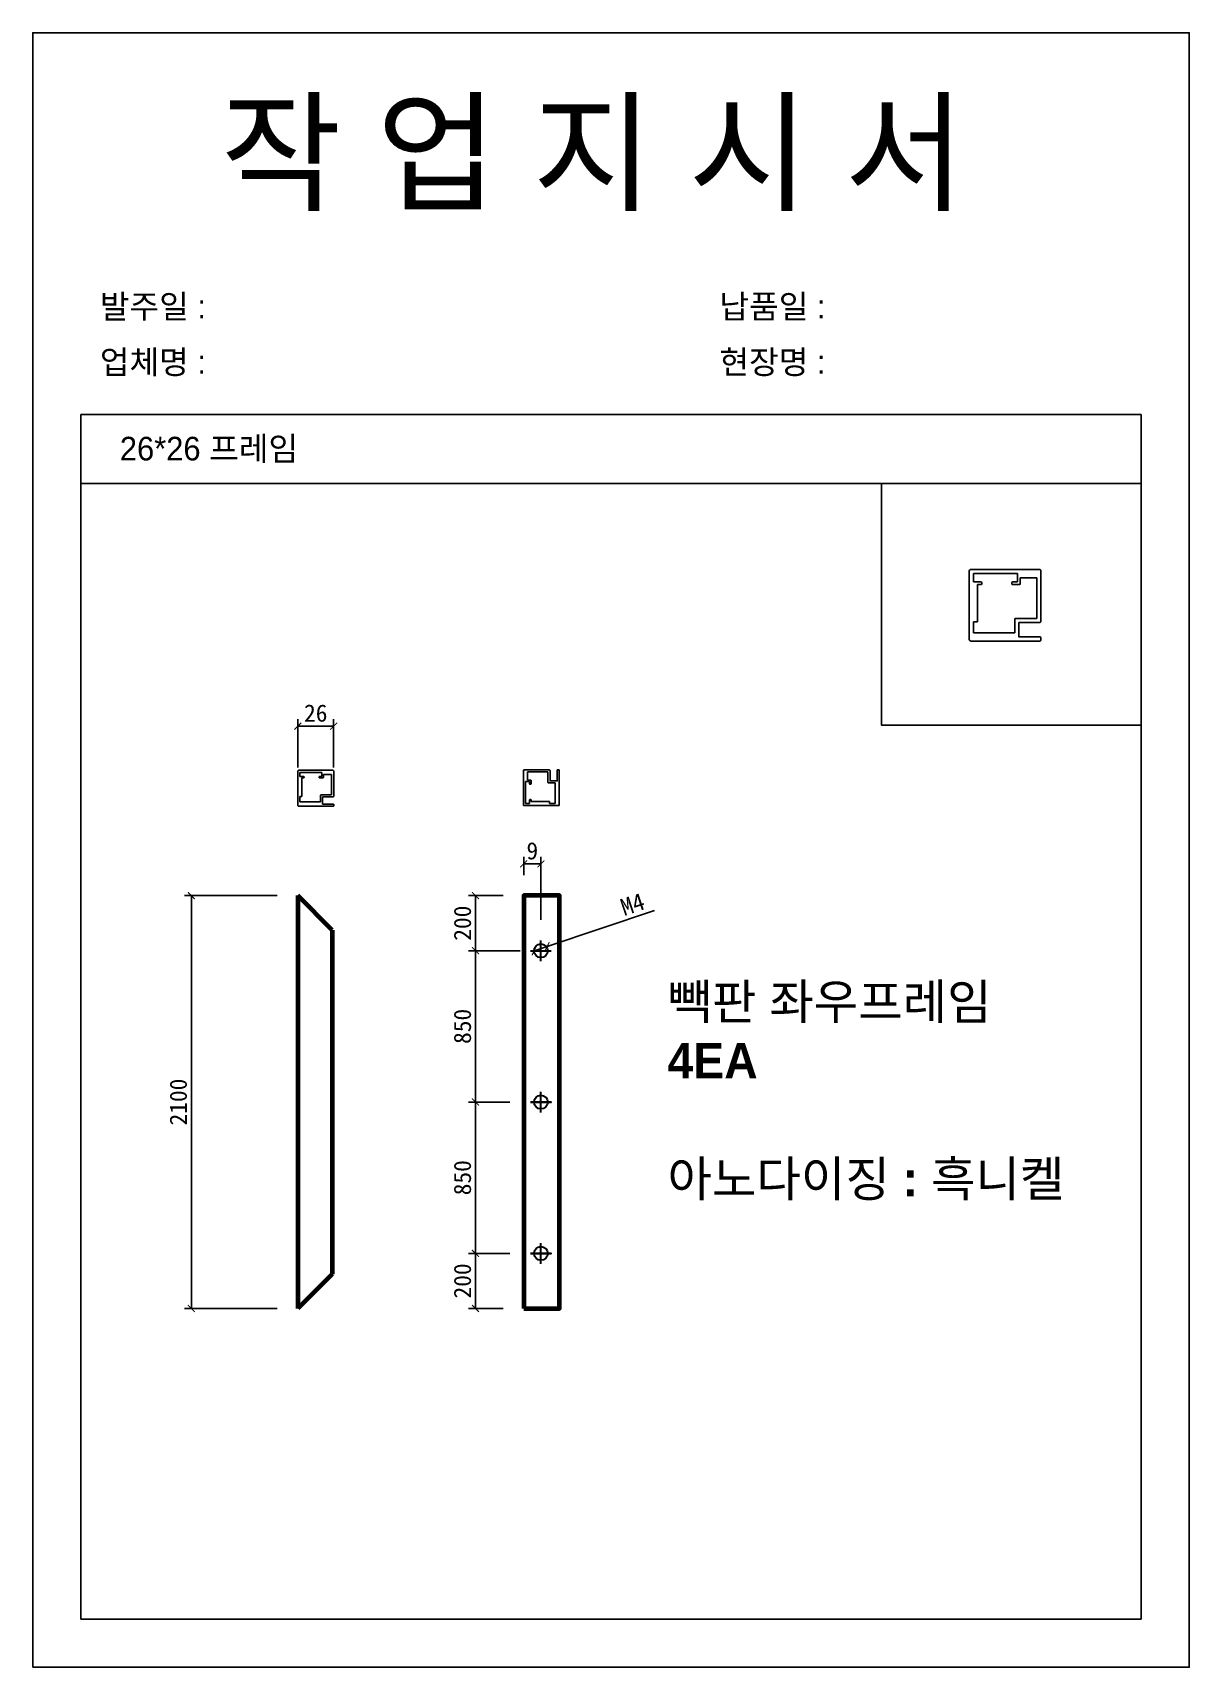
# Model space of a CAD drawing. Header units: millimetres. Extents: x -44117 to 256353, y -2095463 to 65325.
# Drawn here: x 117028 to 118708, y -18730 to -16354 of the extents above; entities that cross this region are included whole.
import ezdxf

# ---------------------------------------------------------------- set-up
doc = ezdxf.new("R2010")
doc.units = ezdxf.units.MM
doc.header["$LTSCALE"] = 10
doc.layers.add('Layer1', color=7, linetype='Continuous', lineweight=70)
doc.dimstyles.new('ISO-25', dxfattribs={"dimtxt": 2.5, "dimasz": 2.5, "dimexe": 1, "dimexo": 1, "dimtad": 1, "dimtxsty": 'Standard', "dimblk": 'ARCHTICK', "dimcen": 2.5, "dimadec": 0, "dimazin": 0, "dimtfac": 1, "dimtmove": 0, "dimatfit": 3, "dimfxl": 0, "dimarcsym": 0})

msp = doc.modelspace()

# ---------------------------------------------------------------- texts
at = {"attachment_point": 1}
for s, heights, insert, char_height in [('{\\fGulim|b0|i0|c129|p50;작 업 지 시 서}', [-155.84554], (117300.87994, -16458.19729), 140), ('{\\fGulim|b0|i0|c129|p50;발주일 :}', [-38.18216], (117125.67058, -16734.91771), 34.3), ('{\\fGulim|b0|i0|c129|p50;납품일 :}', [-37.67976], (118025.64856, -16734.91771), 34.3), ('{\\fGulim|b0|i0|c129|p50;업체명 : }', [-38.2735], (117125.67058, -16815.57389), 34.3), ('{\\fGulim|b0|i0|c129|p50;현장명 : }', [-38.2735], (118025.64856, -16815.57389), 34.3), ('{\\fGulim|b0|i0|c129|p50;26*26 프레임}', [-38.22783], (117154.63317, -16941.44246), 34.3), ('{\\fGulim|b1|i0|c129|p50;빽판 좌우프레임\\P4EA\\P\\P아노다이징 : 흑니켈}', [-317.07083], (117950.20951, -17736.81276), 51.45)]:
    msp.add_mtext_dynamic_manual_height_columns(s, width=3307.3198183, gutter_width=12.5, heights=heights, dxfattribs=dict(at, insert=insert, char_height=char_height))

# ---------------------------------------------------------------- blocks, each defined once
blk = doc.blocks.new('_ArchTick')
at = {"color": 0, "linetype": 'ByBlock', "const_width": 0.15}
blk.add_lwpolyline([(-0.5, -0.5), (0.5, 0.5)], dxfattribs=at)
blk = doc.blocks.new('*D2106')
at = {"color": 0, "lineweight": -2}
for p, q in [((117383.2, -17608.4), (117248.5, -17608.4)), ((117258.5, -18208.4), (117258.5, -17608.4)), ((117383.2, -18208.4), (117248.5, -18208.4))]:
    blk.add_line(p, q, dxfattribs=at)
at = {"layer": 'Defpoints', "color": 0}
for p in [(117258.5, -17608.4), (117413.2, -17608.4), (117413.2, -18208.4)]:
    blk.add_point(p, dxfattribs=at)
at = {"color": 0, "lineweight": -2, "xscale": 10, "yscale": 10, "zscale": 10}
for p, rotation in [((117258.5, -17608.4), 90), ((117258.5, -18208.4), 270)]:
    blk.add_blockref('_ArchTick', p, dxfattribs=dict(at, rotation=rotation))
at = {"color": 0, "insert": (117239.7, -17908.4), "char_height": 25, "attachment_point": 5, "rotation": 90}
blk.add_mtext('2100', dxfattribs=at)
blk = doc.blocks.new('*D2107')
at = {"color": 0, "lineweight": -2}
for p, q in [((117931.1, -17630), (117775.3, -17682.3)), ((117756.3, -17688.7), (117775.3, -17682.3)), ((117756.3, -17688.7), (117756.3, -17688.7))]:
    blk.add_line(p, q, dxfattribs=at)
at = {"layer": 'Defpoints', "color": 0}
for p in [(117756.3, -17688.7), (117775.3, -17682.3)]:
    blk.add_point(p, dxfattribs=at)
at = {"color": 0, "lineweight": -2, "xscale": 10, "yscale": 10, "zscale": 10}
for p, rotation in [((117775.3, -17682.3), 198.5668130380049), ((117756.3, -17688.7), 18.56681303800487)]:
    blk.add_blockref('_ArchTick', p, dxfattribs=dict(at, rotation=rotation))
at = {"color": 0, "insert": (117899.4, -17620.9), "char_height": 25, "attachment_point": 5, "rotation": 18.5668}
blk.add_mtext('M4', dxfattribs=at)
blk = doc.blocks.new('*D2108')
at = {"color": 0, "lineweight": -2}
for p, q in [((117413.2, -17422.2), (117413.2, -17352)), ((117413.2, -17362), (117465.2, -17362)), ((117465.2, -17422.2), (117465.2, -17352))]:
    blk.add_line(p, q, dxfattribs=at)
at = {"layer": 'Defpoints', "color": 0}
for p in [(117465.2, -17362), (117413.2, -17452.2), (117465.2, -17452.2)]:
    blk.add_point(p, dxfattribs=at)
at = {"color": 0, "lineweight": -2, "xscale": 10, "yscale": 10, "zscale": 10, "rotation": 180}
blk.add_blockref('_ArchTick', (117413.2, -17362), dxfattribs=at)
at = {"color": 0, "lineweight": -2, "xscale": 10, "yscale": 10, "zscale": 10}
blk.add_blockref('_ArchTick', (117465.2, -17362), dxfattribs=at)
at = {"color": 0, "insert": (117439.2, -17343.2), "char_height": 25, "attachment_point": 5}
blk.add_mtext('26', dxfattribs=at)
blk = doc.blocks.new('*D2118')
at = {"color": 0, "lineweight": -2}
for p, q in [((117741.3, -17578.4), (117741.3, -17552.2)), ((117766.3, -17643.4), (117766.3, -17552.2)), ((117741.3, -17562.2), (117766.3, -17562.2))]:
    blk.add_line(p, q, dxfattribs=at)
at = {"layer": 'Defpoints', "color": 0}
for p in [(117766.3, -17562.2), (117741.3, -17608.4), (117766.3, -17673.4)]:
    blk.add_point(p, dxfattribs=at)
at = {"color": 0, "lineweight": -2, "xscale": 10, "yscale": 10, "zscale": 10, "rotation": 180}
blk.add_blockref('_ArchTick', (117741.3, -17562.2), dxfattribs=at)
at = {"color": 0, "lineweight": -2, "xscale": 10, "yscale": 10, "zscale": 10}
blk.add_blockref('_ArchTick', (117766.3, -17562.2), dxfattribs=at)
at = {"color": 0, "insert": (117753.8, -17543.4), "char_height": 25, "attachment_point": 5}
blk.add_mtext('9', dxfattribs=at)
blk = doc.blocks.new('*D2119')
at = {"color": 0, "lineweight": -2}
for p, q in [((117711.3, -17608.4), (117661.2, -17608.4)), ((117671.2, -17608.4), (117671.2, -17688.4)), ((117736.3, -17688.4), (117661.2, -17688.4))]:
    blk.add_line(p, q, dxfattribs=at)
at = {"layer": 'Defpoints', "color": 0}
for p in [(117741.3, -17608.4), (117671.2, -17688.4), (117766.3, -17688.4)]:
    blk.add_point(p, dxfattribs=at)
at = {"color": 0, "lineweight": -2, "xscale": 10, "yscale": 10, "zscale": 10}
for p, rotation in [((117671.2, -17608.4), 90), ((117671.2, -17688.4), 270)]:
    blk.add_blockref('_ArchTick', p, dxfattribs=dict(at, rotation=rotation))
at = {"color": 0, "insert": (117652.4, -17648.4), "char_height": 25, "attachment_point": 5, "rotation": 90}
blk.add_mtext('200', dxfattribs=at)
blk = doc.blocks.new('*D2120')
at = {"color": 0, "lineweight": -2}
for p, q in [((117721.3, -17688.4), (117661.2, -17688.4)), ((117671.2, -17688.4), (117671.2, -17908.4)), ((117721.3, -17908.4), (117661.2, -17908.4))]:
    blk.add_line(p, q, dxfattribs=at)
at = {"layer": 'Defpoints', "color": 0}
for p in [(117751.3, -17688.4), (117671.2, -17908.4), (117751.3, -17908.4)]:
    blk.add_point(p, dxfattribs=at)
at = {"color": 0, "lineweight": -2, "xscale": 10, "yscale": 10, "zscale": 10}
for p, rotation in [((117671.2, -17688.4), 90), ((117671.2, -17908.4), 270)]:
    blk.add_blockref('_ArchTick', p, dxfattribs=dict(at, rotation=rotation))
at = {"color": 0, "insert": (117652.4, -17798.4), "char_height": 25, "attachment_point": 5, "rotation": 90}
blk.add_mtext('850', dxfattribs=at)
blk = doc.blocks.new('*D2121')
at = {"color": 0, "lineweight": -2}
for p, q in [((117721.3, -17908.4), (117661.2, -17908.4)), ((117671.2, -17908.4), (117671.2, -18128.4)), ((117721.3, -18128.4), (117661.2, -18128.4))]:
    blk.add_line(p, q, dxfattribs=at)
at = {"layer": 'Defpoints', "color": 0}
for p in [(117751.3, -17908.4), (117671.2, -18128.4), (117751.3, -18128.4)]:
    blk.add_point(p, dxfattribs=at)
at = {"color": 0, "lineweight": -2, "xscale": 10, "yscale": 10, "zscale": 10}
for p, rotation in [((117671.2, -17908.4), 90), ((117671.2, -18128.4), 270)]:
    blk.add_blockref('_ArchTick', p, dxfattribs=dict(at, rotation=rotation))
at = {"color": 0, "insert": (117652.4, -18018.4), "char_height": 25, "attachment_point": 5, "rotation": 90}
blk.add_mtext('850', dxfattribs=at)
blk = doc.blocks.new('*D2122')
at = {"color": 0, "lineweight": -2}
for p, q in [((117721.3, -18128.4), (117661.2, -18128.4)), ((117671.2, -18128.4), (117671.2, -18208.4)), ((117711.3, -18208.4), (117661.2, -18208.4))]:
    blk.add_line(p, q, dxfattribs=at)
at = {"layer": 'Defpoints', "color": 0}
for p in [(117751.3, -18128.4), (117671.2, -18208.4), (117741.3, -18208.4)]:
    blk.add_point(p, dxfattribs=at)
at = {"color": 0, "lineweight": -2, "xscale": 10, "yscale": 10, "zscale": 10}
for p, rotation in [((117671.2, -18128.4), 90), ((117671.2, -18208.4), 270)]:
    blk.add_blockref('_ArchTick', p, dxfattribs=dict(at, rotation=rotation))
at = {"color": 0, "insert": (117652.4, -18168.4), "char_height": 25, "attachment_point": 5, "rotation": 90}
blk.add_mtext('200', dxfattribs=at)

# ---------------------------------------------------------------- dimensions: what is measured, and where the dimension line sits
for base, p1, p2, text, picture, middle in [((117465.22864, -17361.99218), (117413.22864, -17452.20762), (117465.22864, -17452.20762), '26', '*D2108', (117439.22864, -17361.99218)), ((117766.31403, -17562.19202), (117741.31403, -17608.39074), (117766.31403, -17673.39074), '9', '*D2118', (117753.81403, -17562.19202))]:
    dim = msp.add_linear_dim(base=base, p1=p1, p2=p2, text=text, dimstyle='ISO-25', override={"dimscale": 10, "dimasz": 1, "dimexo": 3})
    dim.commit()
    dim.dimension.update_dxf_attribs({"geometry": picture, "text_midpoint": middle, "dimtype": 160})
for base, p1, p2, text, override, picture, middle in [((117258.48886, -17608.39074), (117413.22864, -18208.39074), (117413.22864, -17608.39074), '2100', {"dimscale": 10, "dimasz": 1, "dimexo": 3, "dimtxsty": 'Standard'}, '*D2106', (117239.73886, -17908.39074)), ((117671.16345, -17688.39074), (117741.31403, -17608.39074), (117766.31403, -17688.39074), '200', {"dimscale": 10, "dimasz": 1, "dimexo": 3}, '*D2119', (117652.41345, -17648.39074)), ((117671.16345, -17908.39074), (117751.31403, -17688.39074), (117751.31403, -17908.39074), '850', {"dimscale": 10, "dimasz": 1, "dimexo": 3, "dimtxsty": 'Standard'}, '*D2120', (117652.41345, -17798.39074)), ((117671.16345, -18128.39074), (117751.31403, -17908.39074), (117751.31403, -18128.39074), '850', {"dimscale": 10, "dimasz": 1, "dimexo": 3, "dimtxsty": 'Standard'}, '*D2121', (117652.41345, -18018.39074)), ((117671.16345, -18208.39074), (117751.31403, -18128.39074), (117741.31403, -18208.39074), '200', {"dimscale": 10, "dimasz": 1, "dimexo": 3}, '*D2122', (117652.41345, -18168.39074))]:
    dim = msp.add_linear_dim(base=base, p1=p1, p2=p2, angle=90, text=text, dimstyle='ISO-25', override=override)
    dim.commit()
    dim.dimension.update_dxf_attribs({"geometry": picture, "text_midpoint": middle})
dim = msp.add_diameter_dim_2p(p1=(117756.31904, -17688.70718), p2=(117775.2781, -17682.33897), text='M4', dimstyle='ISO-25', override={"dimscale": 10, "dimasz": 1, "dimexo": 3})
dim.commit()
dim.dimension.update_dxf_attribs({"geometry": '*D2107', "text_midpoint": (117905.41372, -17638.62739), "dimtype": 163})

# ---------------------------------------------------------------- linework, layer by layer
for p, q in [((118638.07333, -16909.2045), (117098.07333, -16909.2045)), ((118638.07333, -17009.2045), (117098.07333, -17009.2045)), ((118394.51774, -17152.28787), (118394.51774, -17140.28787)), ((118394.51774, -17140.28787), (118458.51774, -17140.28787)), ((118405.31774, -17152.28787), (118394.51774, -17152.28787)), ((118406.51774, -17155.08787), (118406.51774, -17153.48787)), ((118450.51774, -17153.48787), (118450.51774, -17155.08787)), ((118458.51774, -17152.28787), (118451.71774, -17152.28787)), ((118458.51774, -17140.28787), (118458.51774, -17152.28787)), ((118462.51774, -17155.08787), (118462.51774, -17146.28787)), ((118462.51774, -17146.28787), (118486.51774, -17146.28787)), ((118486.51774, -17146.28787), (118486.51774, -17205.48787)), ((118400.51774, -17156.28787), (118405.31774, -17156.28787)), ((118400.51774, -17156.28787), (118400.51774, -17210.28787)), ((118451.71774, -17156.28787), (118461.31774, -17156.28787)), ((118394.51774, -17226.28787), (118394.51774, -17210.28787)), ((118394.51774, -17210.28787), (118400.51774, -17210.28787)), ((118454.51774, -17206.68787), (118454.51774, -17211.48787)), ((118454.51774, -17211.48787), (118454.51774, -17226.28787)), ((118454.51774, -17211.48787), (118454.51774, -17211.48787)), ((118460.51774, -17205.48787), (118455.71774, -17205.48787)), ((118486.51774, -17205.48787), (118460.51774, -17205.48787)), ((118454.51774, -17226.28787), (118394.51774, -17226.28787)), ((117416.22864, -17435.20762), (117416.22864, -17429.20762)), ((117416.22864, -17429.20762), (117448.22864, -17429.20762)), ((117421.62864, -17435.20762), (117416.22864, -17435.20762)), ((117419.22864, -17437.20762), (117421.62864, -17437.20762)), ((117419.22864, -17437.20762), (117419.22864, -17464.20762)), ((117422.22864, -17436.60762), (117422.22864, -17435.80762)), ((117444.22864, -17435.80762), (117444.22864, -17436.60762)), ((117448.22864, -17435.20762), (117444.82864, -17435.20762)), ((117444.82864, -17437.20762), (117449.62864, -17437.20762)), ((117448.22864, -17429.20762), (117448.22864, -17435.20762)), ((117450.22864, -17436.60762), (117450.22864, -17432.20762)), ((117450.22864, -17432.20762), (117462.22864, -17432.20762)), ((117462.22864, -17432.20762), (117462.22864, -17461.80762)), ((117746.89839, -17440.56258), (117746.89839, -17428.56258)), ((117746.89839, -17428.56258), (117776.49839, -17428.56258)), ((117776.49839, -17428.56258), (117776.49839, -17441.56258)), ((117446.22864, -17462.40762), (117446.22864, -17464.80762)), ((117449.22864, -17461.80762), (117446.82864, -17461.80762)), ((117462.22864, -17461.80762), (117449.22864, -17461.80762)), ((117743.89839, -17474.56258), (117743.89839, -17442.56258)), ((117743.89839, -17442.56258), (117749.89839, -17442.56258)), ((117751.29839, -17440.56258), (117746.89839, -17440.56258)), ((117749.89839, -17442.56258), (117749.89839, -17445.96258)), ((117750.49839, -17446.56258), (117751.29839, -17446.56258)), ((117751.89839, -17445.96258), (117751.89839, -17441.16258)), ((117776.49839, -17441.56258), (117776.49839, -17443.96258)), ((117777.09839, -17444.56258), (117779.49839, -17444.56258)), ((117779.49839, -17444.56258), (117786.89839, -17444.56258)), ((117779.49839, -17444.56258), (117779.49839, -17444.56258)), ((117786.89839, -17444.56258), (117786.89839, -17474.56258)), ((117416.22864, -17472.20762), (117416.22864, -17464.20762)), ((117416.22864, -17464.20762), (117419.22864, -17464.20762)), ((117446.22864, -17472.20762), (117416.22864, -17472.20762)), ((117446.22864, -17464.80762), (117446.22864, -17472.20762)), ((117446.22864, -17464.80762), (117446.22864, -17464.80762)), ((117749.89839, -17474.56258), (117743.89839, -17474.56258)), ((117749.89839, -17469.16258), (117749.89839, -17474.56258)), ((117751.29839, -17468.56258), (117750.49839, -17468.56258)), ((117751.89839, -17471.56258), (117751.89839, -17469.16258)), ((117751.89839, -17471.56258), (117778.89839, -17471.56258)), ((117778.89839, -17474.56258), (117778.89839, -17471.56258)), ((117786.89839, -17474.56258), (117778.89839, -17474.56258))]:
    msp.add_line(p, q)
at = {"lineweight": 30}
for p, q in [((117766.31403, -17703.39074), (117766.31403, -17673.39074)), ((117751.31403, -17688.39074), (117781.31403, -17688.39074)), ((117766.31403, -17923.39074), (117766.31403, -17893.39074)), ((117766.31403, -18143.39074), (117766.31403, -18113.39074))]:
    msp.add_line(p, q, dxfattribs=at)
for points in [[(117028.07333, -18730.03478), (118708.07333, -18730.03478), (118708.07333, -16354.03478), (117028.07333, -16354.03478)], [(118638.07333, -17009.2045), (118261.12458, -17009.2045), (118261.12458, -17360.81146), (118638.07333, -17360.81146)]]:
    msp.add_lwpolyline(points, close=True)
msp.add_lwpolyline([(117098.07333, -16909.2045), (117098.07333, -18660.03478), (118638.07333, -18660.03478), (118638.07333, -16909.2045)])
for points in [[(118491.31774, -17232.28735, -0.4142135624), (118492.51774, -17233.48735), (118492.51774, -17237.08787, -0.4142135624), (118491.31774, -17238.28787), (118390.51774, -17238.28787, -0.4142135624), (118388.51774, -17236.28787), (118388.51774, -17136.28787, -0.4142135624), (118390.51774, -17134.28787), (118490.51774, -17134.28787, -0.4142135624), (118492.51774, -17136.28787), (118492.51774, -17209.48787, -0.4142135624), (118490.51774, -17211.48787), (118460.51774, -17211.48787), (118460.51774, -17232.28787), (118491.31774, -17232.28787)], [(117464.62864, -17475.20736, -0.4142135624), (117465.22864, -17475.80736), (117465.22864, -17477.60762, -0.4142135624), (117464.62864, -17478.20762), (117414.22864, -17478.20762, -0.4142135624), (117413.22864, -17477.20762), (117413.22864, -17427.20762, -0.4142135624), (117414.22864, -17426.20762), (117464.22864, -17426.20762, -0.4142135624), (117465.22864, -17427.20762), (117465.22864, -17463.80762, -0.4142135624), (117464.22864, -17464.80762), (117449.22864, -17464.80762), (117449.22864, -17475.20762), (117464.62864, -17475.20762)], [(117789.89813, -17426.16258, -0.4142135624), (117790.49813, -17425.56258), (117792.29839, -17425.56258, -0.4142135624), (117792.89839, -17426.16258), (117792.89839, -17476.56258, -0.4142135624), (117791.89839, -17477.56258), (117741.89839, -17477.56258, -0.4142135624), (117740.89839, -17476.56258), (117740.89839, -17426.56258, -0.4142135624), (117741.89839, -17425.56258), (117778.49839, -17425.56258, -0.4142135624), (117779.49839, -17426.56258), (117779.49839, -17441.56258), (117789.89839, -17441.56258), (117789.89839, -17426.16258)]]:
    msp.add_lwpolyline(points, format="xyb")
for points in [[(117751.31403, -17908.39074), (117781.31403, -17908.39074)], [(117751.31403, -18128.39074), (117781.31403, -18128.39074)]]:
    msp.add_lwpolyline(points, close=True, dxfattribs=at)
for centre in [(117766.31403, -17688.39074), (117766.31403, -17908.39074), (117766.31403, -18128.39074)]:
    msp.add_circle(centre, 10, dxfattribs=at)
for centre, radius, start, end in [((118405.31774, -17153.48787), 1.2, 360, 90), ((118451.71774, -17153.48787), 1.2, 90, 180), ((118405.31774, -17155.08787), 1.2, 270, 0), ((118451.71774, -17155.08787), 1.2, 180, 270), ((118461.31774, -17155.08787), 1.2, 270, 0), ((118455.71774, -17206.68787), 1.2, 90, 180), ((117421.62864, -17435.80762), 0.6, 360, 90), ((117421.62864, -17436.60762), 0.6, 270, 0), ((117444.82864, -17435.80762), 0.6, 90, 180), ((117444.82864, -17436.60762), 0.6, 180, 270), ((117449.62864, -17436.60762), 0.6, 270, 0), ((117446.82864, -17462.40762), 0.6, 90, 180), ((117750.49839, -17445.96258), 0.6, 180, 270), ((117751.29839, -17441.16258), 0.6, 360, 90), ((117751.29839, -17445.96258), 0.6, 270, 0), ((117777.09839, -17443.96258), 0.6, 180, 270), ((117750.49839, -17469.16258), 0.6, 90, 180), ((117751.29839, -17469.16258), 0.6, 360, 90)]:
    msp.add_arc(centre, radius, start, end)
at = {"layer": 'Layer1'}
for p, q in [((117463.22864, -17658.39074), (117413.22864, -17608.39074)), ((117463.22864, -18158.39074), (117413.22864, -18208.39074))]:
    msp.add_line(p, q, dxfattribs=at)
for points in [[(117413.22864, -17608.39074), (117413.22864, -18208.39074)], [(117463.22864, -17658.39074), (117463.22864, -18158.39074)]]:
    msp.add_lwpolyline(points, dxfattribs=at)
msp.add_lwpolyline([(117741.31403, -18208.39074), (117793.31403, -18208.39074), (117793.31403, -17608.39074), (117741.31403, -17608.39074)], close=True, dxfattribs=at)

msp.set_redraw_order([(e.dxf.handle, doc.entitydb.next_handle()) for e in msp.query("TEXT MTEXT ATTDEF DIMENSION ARC_DIMENSION")])  # texts and dimensions are drawn at this point

doc.saveas('drawing.dxf')
